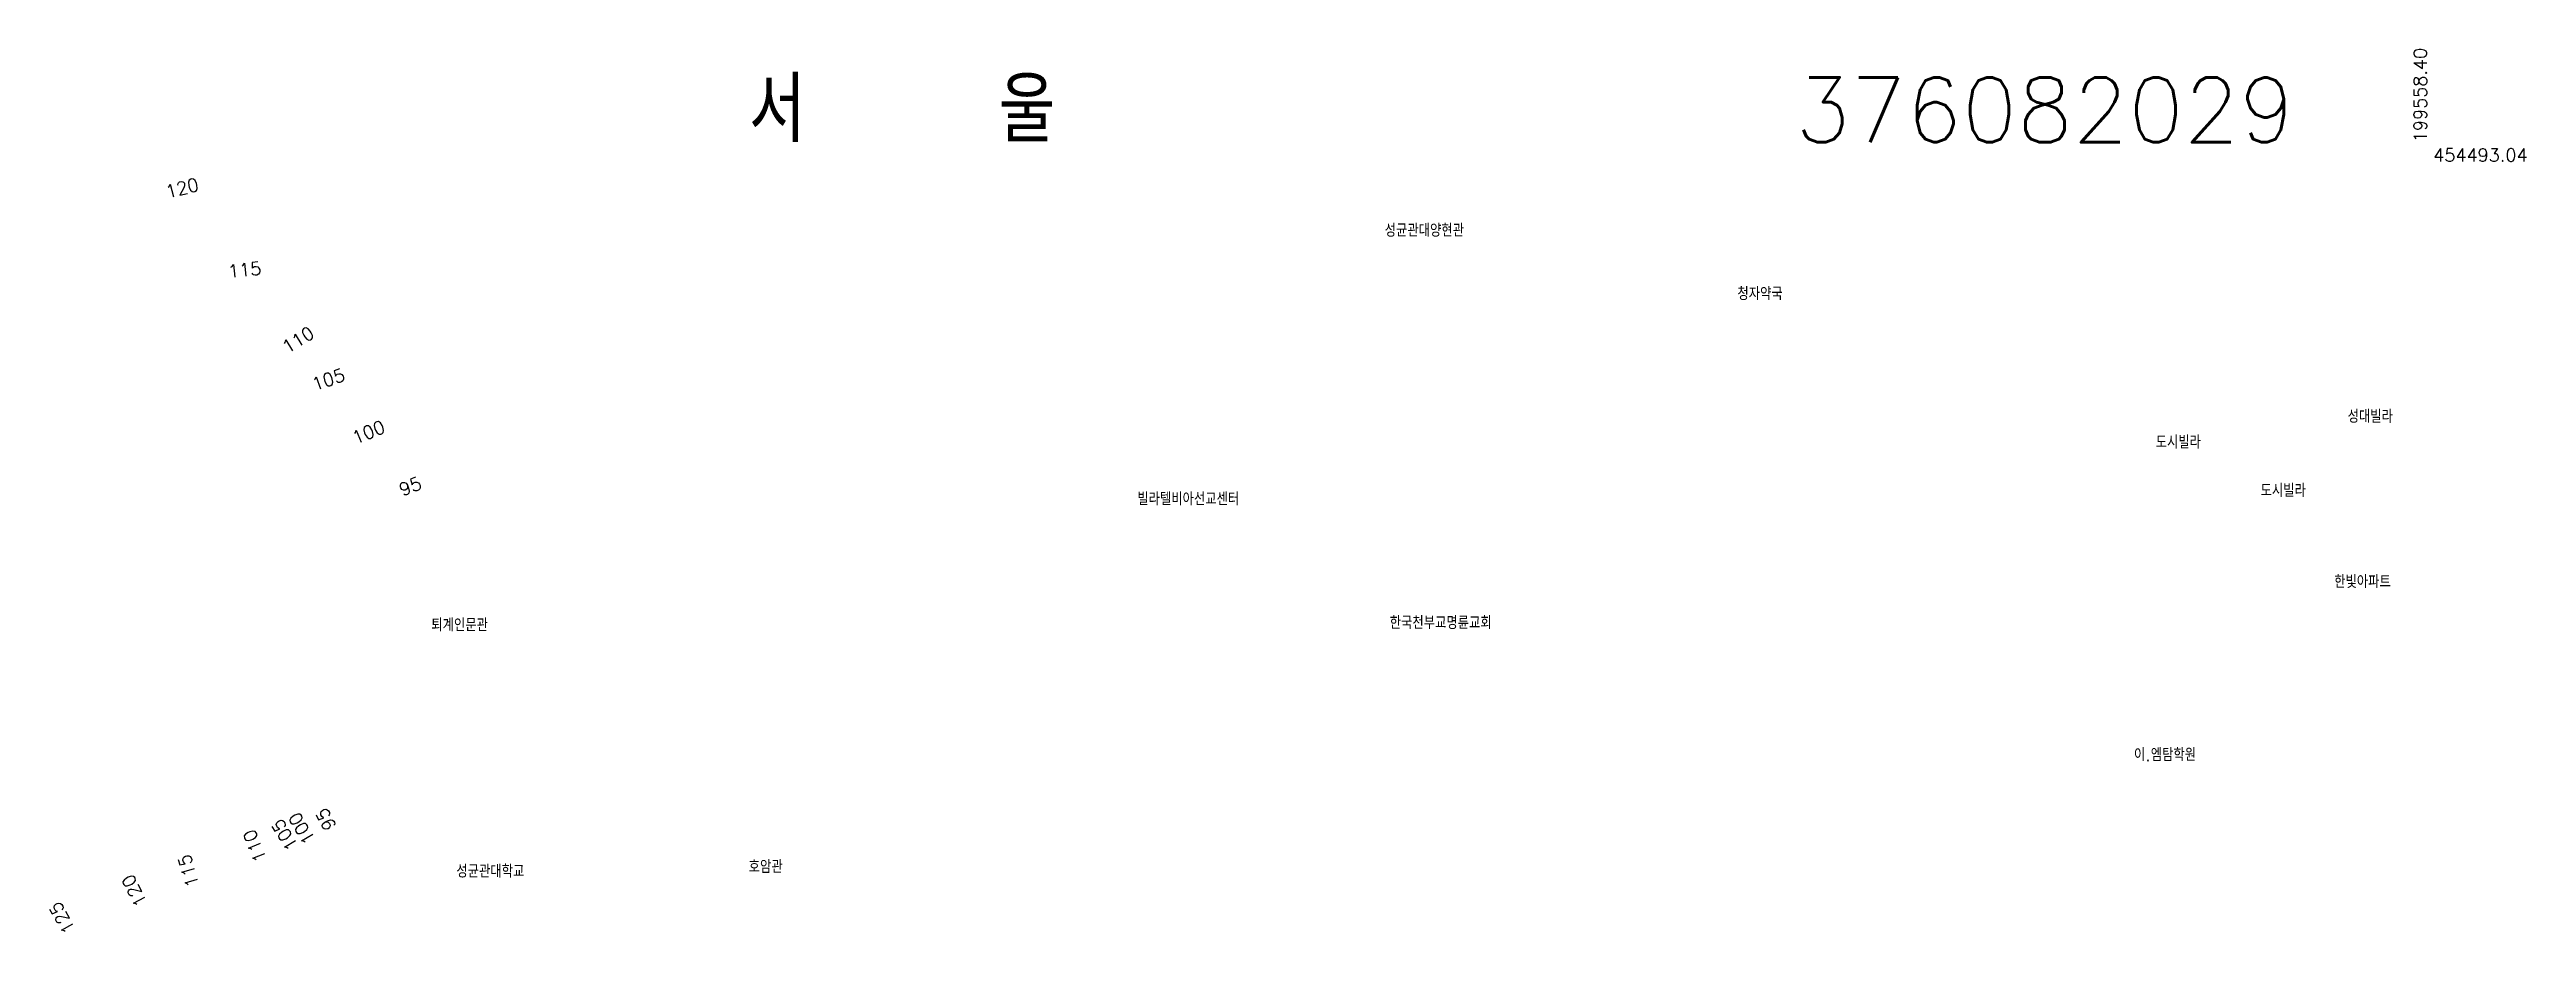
# Model space of a CAD drawing. Header units: feet. Extents: x -1222 to 199575, y -502 to 454509.
# Drawn here: x 199192.4 to 199574.8, y 454373.1 to 454509.4 of the extents above; entities that cross this region are included whole.
import ezdxf
from ezdxf.enums import TextEntityAlignment as Align

# ---------------------------------------------------------------- set-up
doc = ezdxf.new("R2010")
doc.units = ezdxf.units.FT
doc.header["$MEASUREMENT"] = 0
for name, color, linetype in [('CA0011', 7, 'CONTINUOUS'), ('ZC002', 7, 'CONTINUOUS'), ('ZC601', 7, 'CONTINUOUS')]:
    doc.layers.add(name, color=color, linetype=linetype)
doc.styles.add('NGSW', font='ROMANS.shx', dxfattribs={"bigfont": 'NGSW.shx'})

msp = doc.modelspace()

# ---------------------------------------------------------------- texts
at = {"layer": 'CA0011', "style": 'NGSW'}
for s, rotation, p in [('120', 13.97, (199215.62, 454487.61)), ('115', 5.7, (199225.2, 454474.59)), ('110', 32.01, (199233.5, 454465.01)), ('105', 18.6, (199238.22, 454458.25)), ('100', 22.43, (199244.43, 454450.3)), ('95', 21.87, (199250.08, 454441.58)), ('105', 121.56, (199228.22, 454390.74)), ('100', 120.95, (199230.89, 454391.73)), ('95', 117.31, (199235.15, 454392.42)), ('110', 112.4, (199224.05, 454389.06)), ('115', 106.27, (199214.08, 454385.22)), ('120', 117.63, (199205.21, 454382.11)), ('125', 119.62, (199193.95, 454377.93))]:
    msp.add_text(s, height=2, rotation=rotation, dxfattribs=at).set_placement(p, align=Align.RIGHT)
at = {"layer": 'ZC002', "style": 'NGSW'}
for s, p in [('성균관대양현관', (199398.54, 454480.42)), ('청자약국', (199452.99, 454470.63)), ('성대빌라', (199547.19, 454451.68)), ('도시빌라', (199517.56, 454447.71)), ('빌라텔비아선교센터', (199360.35, 454438.94)), ('도시빌라', (199533.75, 454440.24)), ('한빛아파트', (199545.12, 454426.16)), ('퇴계인문관', (199251.36, 454419.46)), ('한국천부교명륜교회', (199399.32, 454419.81)), ('이.엠탐학원', (199514.2, 454399.42)), ('성균관대학교', (199255.23, 454381.43)), ('호암관', (199300.35, 454382.13))]:
    msp.add_text(s, height=2, rotation=359.99, dxfattribs=at).set_placement(p)
at = {"layer": 'ZC601', "style": 'NGSW'}
msp.add_text('199558.40', height=2, rotation=90, dxfattribs=at).set_placement((199559.4, 454495.04))
for s, height, p in [('서    울', 10, (199300.4, 454495.04)), ('376082029', 10, (199461.9, 454495.04)), ('454493.04', 2, (199560.4, 454492.04))]:
    msp.add_text(s, height=height, dxfattribs=at).set_placement(p)

doc.saveas('drawing.dxf')
